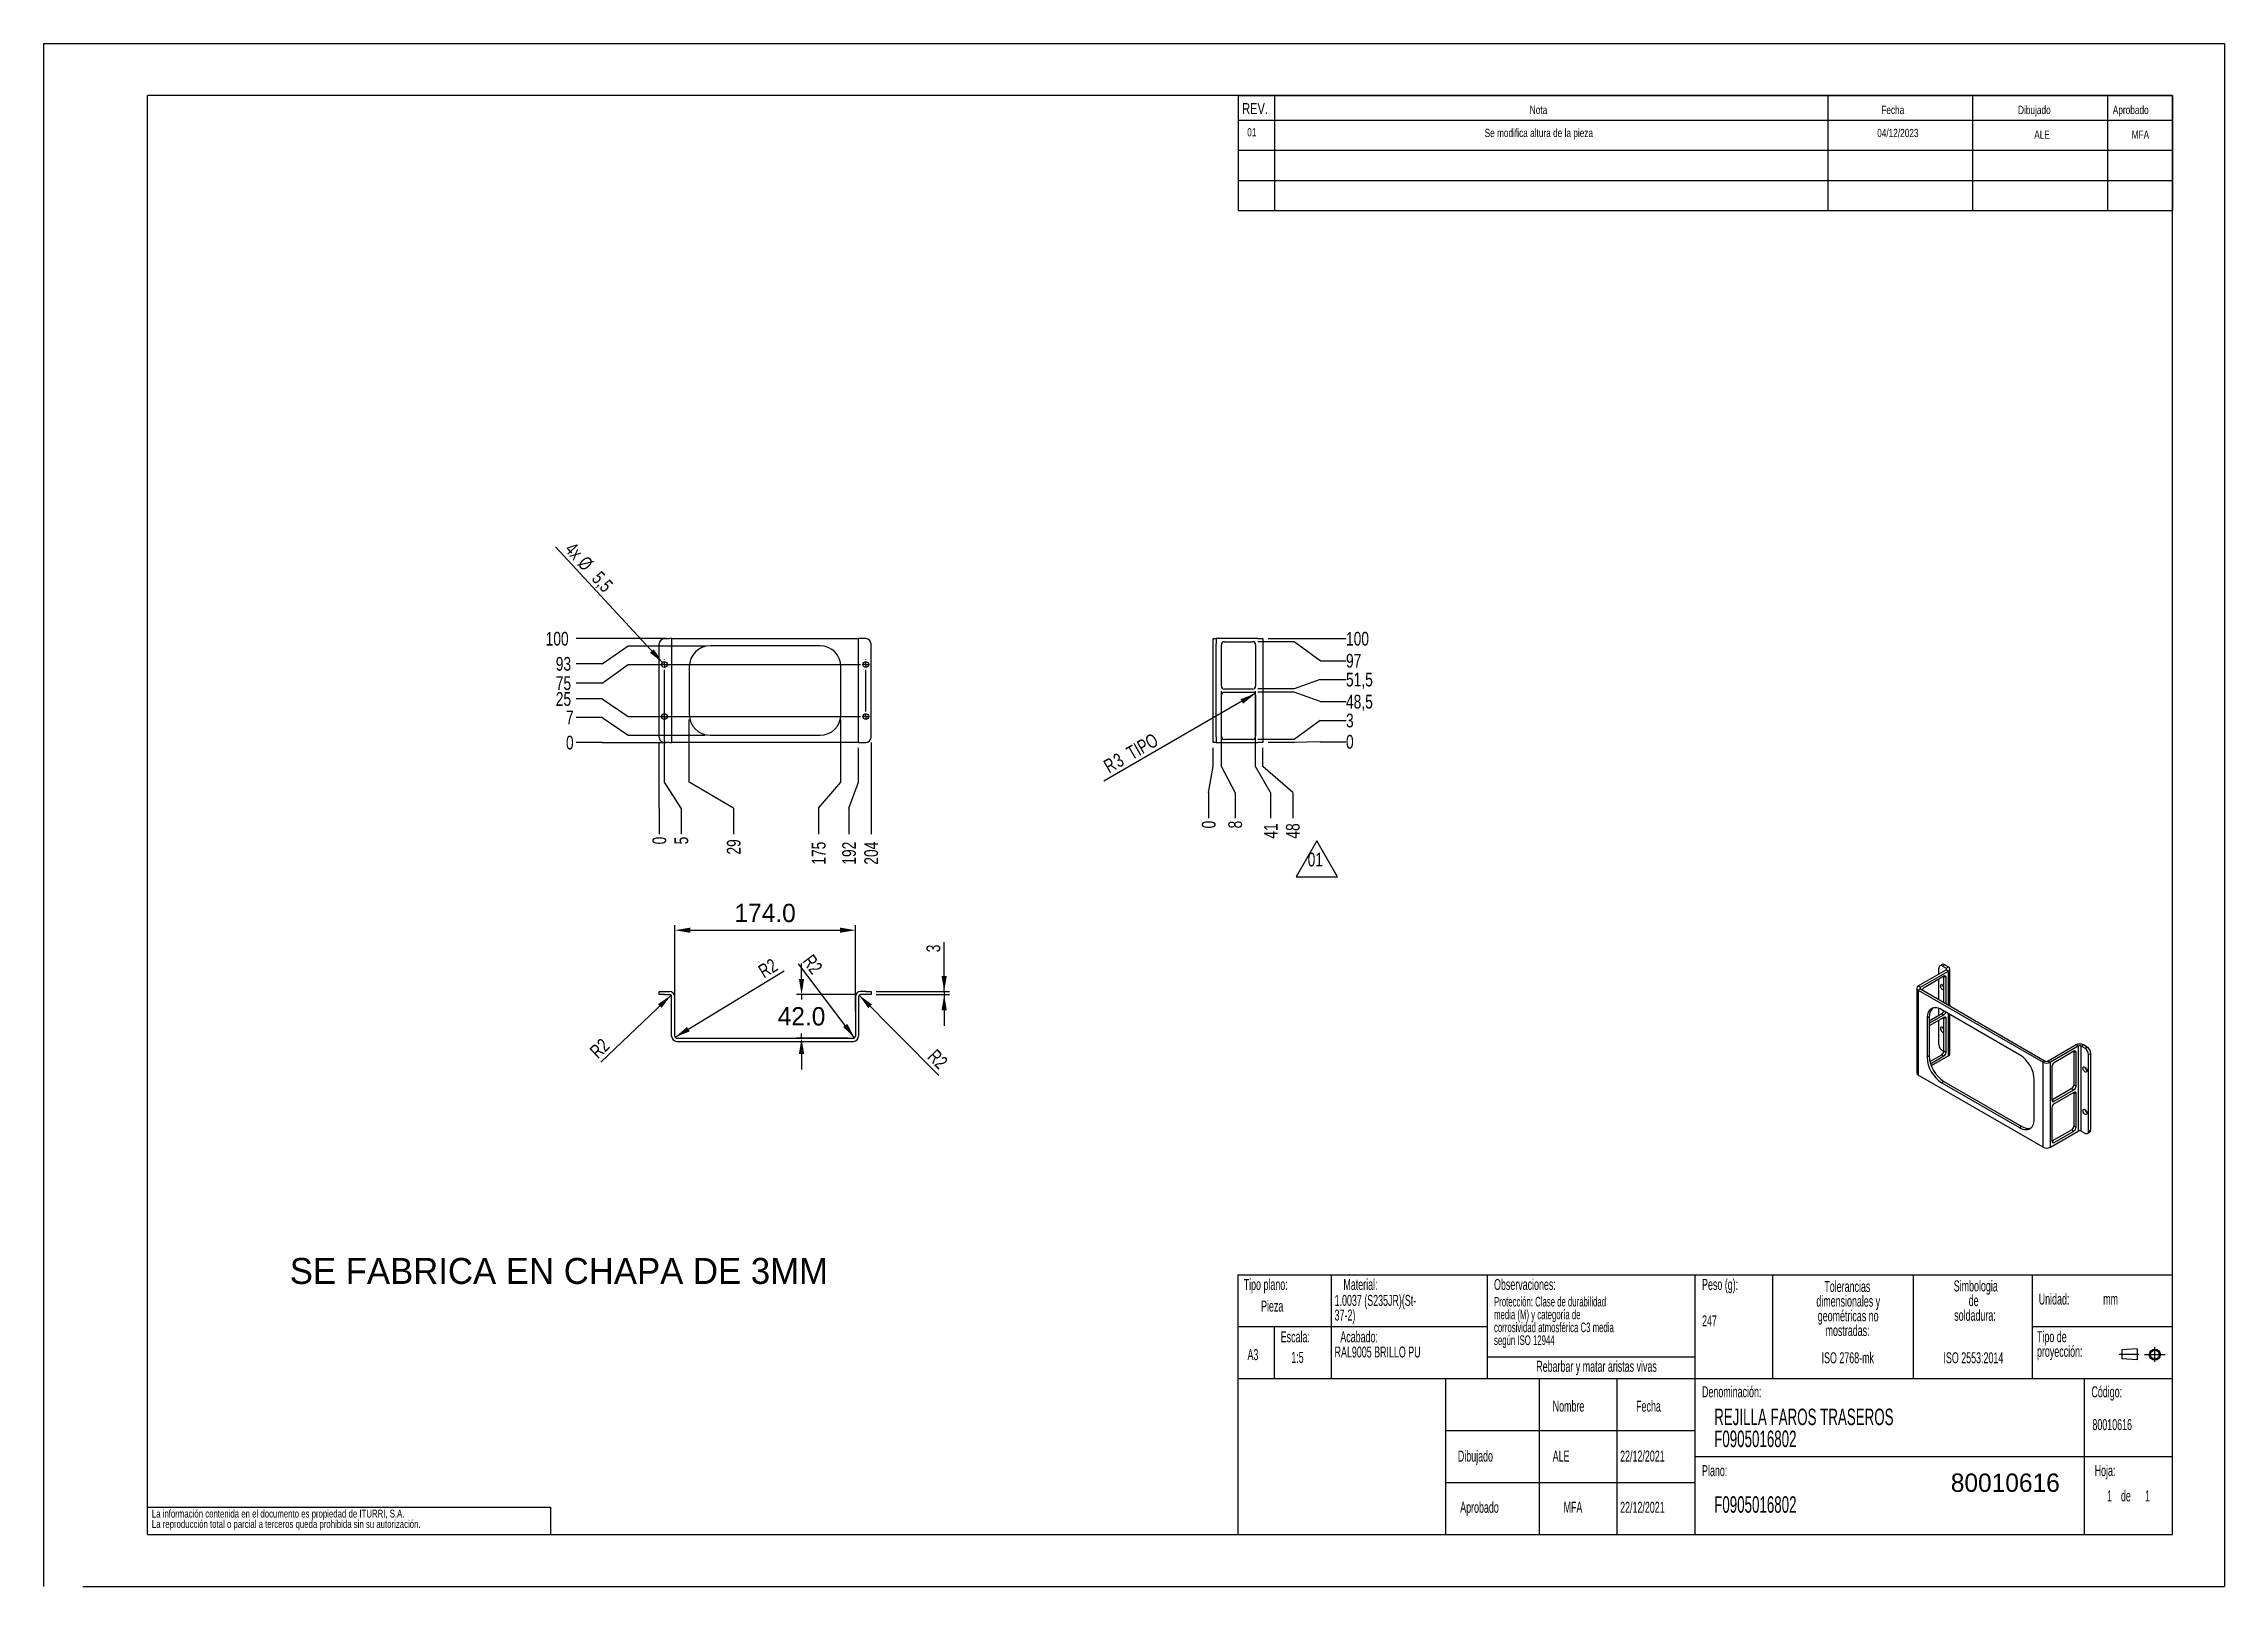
# Model space of a CAD drawing. Extents: x 0 to 797, y 0 to 297.
# Drawn here: x 0 to 420, y 0 to 297 of the extents above; entities that cross this region are included whole.
import ezdxf

# ---------------------------------------------------------------- set-up
doc = ezdxf.new("R2010")
doc.units = 0
doc.header["$PDSIZE"] = -1
doc.linetypes.add('CENTERX2', pattern=[20.32, 12.7, -2.54, 2.54, -2.54])
doc.layers.get('0').update_dxf_attribs({"linetype": 'CONTINUOUS'})
doc.layers.get('Defpoints').update_dxf_attribs({"linetype": 'CONTINUOUS'})
doc.layers.add('FORMATO', color=7, linetype='CONTINUOUS')
doc.layers.add('SLD-0', color=7, linetype='CONTINUOUS')
doc.styles.add('SLDTEXTSTYLE0', font='TXT', dxfattribs={"width": 0.75})
doc.styles.add('SLDTEXTSTYLE1', font='TXT', dxfattribs={"width": 0.605})
doc.dimstyles.new('ISO-25', dxfattribs={"dimtxt": 2.5, "dimasz": 2.5, "dimexe": 1.25, "dimexo": 0.625, "dimtad": 1, "dimdsep": 46, "dimtxsty": 'Standard', "dimcen": 2.5, "dimadec": 0, "dimazin": 0, "dimtfac": 1, "dimtmove": 0, "dimatfit": 3, "dimfxl": 1, "dimarcsym": 0})
doc.dimstyles.new('SLDDIMSTYLE0', dxfattribs={"dimtxt": 2.645833, "dimasz": 3, "dimexe": 0, "dimexo": 0.0625, "dimgap": 0.661458, "dimtad": 0, "dimtih": 1, "dimtoh": 1, "dimdec": 0, "dimlfac": 5, "dimrnd": 1e-09, "dimdsep": 46, "dimtxsty": 'SLDTEXTSTYLE0', "dimblk1": 'NONE', "dimblk2": 'NONE', "dimsah": 1, "dimcen": 0.09, "dimadec": 0, "dimazin": 0, "dimtfac": 1, "dimtdec": 0, "dimtofl": 0, "dimtmove": 0, "dimatfit": 3, "dimldrblk": 'NONE', "dimfxl": 1, "dimtolj": 1, "dimtzin": 12, "dimarcsym": 0})
doc.dimstyles.new('SLDDIMSTYLE1', dxfattribs={"dimtxt": 2.645833, "dimasz": 3, "dimexe": 0, "dimexo": 0.0625, "dimgap": 0.661458, "dimtad": 0, "dimtih": 1, "dimtoh": 1, "dimdec": 1, "dimlfac": 5, "dimrnd": 1e-09, "dimzin": 12, "dimdsep": 46, "dimtxsty": 'SLDTEXTSTYLE0', "dimblk1": 'NONE', "dimblk2": 'NONE', "dimsah": 1, "dimcen": 0.09, "dimadec": 0, "dimazin": 0, "dimtfac": 1, "dimtdec": 1, "dimtofl": 0, "dimtmove": 0, "dimatfit": 3, "dimldrblk": 'NONE', "dimfxl": 1, "dimtolj": 1, "dimtzin": 12, "dimarcsym": 0})
doc.dimstyles.new('SLDDIMSTYLE2', dxfattribs={"dimtxt": 2.645833, "dimasz": 3, "dimexe": 0, "dimexo": 0.0625, "dimgap": 0.661458, "dimtad": 1, "dimdec": 1, "dimlfac": 5, "dimrnd": 1e-09, "dimzin": 12, "dimdsep": 46, "dimtxsty": 'SLDTEXTSTYLE0', "dimblk1": 'NONE', "dimblk2": 'NONE', "dimsah": 1, "dimcen": 0, "dimadec": 0, "dimazin": 0, "dimtfac": 1, "dimtdec": 1, "dimtmove": 0, "dimatfit": 3, "dimldrblk": 'NONE', "dimfxl": 1, "dimtolj": 1, "dimtzin": 12, "dimarcsym": 0})
doc.dimstyles.new('SLDDIMSTYLE3', dxfattribs={"dimtxt": 2.645833, "dimasz": 3, "dimexe": 0, "dimexo": 0.0625, "dimgap": 0.661458, "dimtad": 1, "dimdec": 1, "dimlfac": 5, "dimrnd": 1e-09, "dimzin": 12, "dimdsep": 46, "dimtxsty": 'SLDTEXTSTYLE0', "dimsah": 1, "dimcen": 0, "dimadec": 0, "dimazin": 0, "dimtfac": 1, "dimtdec": 1, "dimtofl": 0, "dimtmove": 1, "dimatfit": 3, "dimfxl": 1, "dimtolj": 1, "dimtzin": 12, "dimarcsym": 0})
doc.dimstyles.new('SLDDIMSTYLE4', dxfattribs={"dimtxt": 2.645833, "dimasz": 3, "dimexe": 0, "dimexo": 0.0625, "dimgap": 0.661458, "dimtad": 1, "dimdec": 1, "dimlfac": 5, "dimrnd": 1e-09, "dimzin": 12, "dimdsep": 46, "dimtxsty": 'SLDTEXTSTYLE0', "dimsah": 1, "dimcen": 0.09, "dimadec": 0, "dimazin": 0, "dimtfac": 1, "dimtdec": 1, "dimtmove": 0, "dimatfit": 0, "dimfxl": 1, "dimtolj": 1, "dimtzin": 12, "dimarcsym": 0})
doc.dimstyles.new('SLDDIMSTYLE5', dxfattribs={"dimtxt": 2.645833, "dimasz": 3, "dimexe": 0, "dimexo": 0.0625, "dimgap": 0.661458, "dimtad": 1, "dimdec": 1, "dimlfac": 5, "dimrnd": 1e-09, "dimzin": 12, "dimdsep": 46, "dimtxsty": 'SLDTEXTSTYLE0', "dimsah": 1, "dimcen": 0, "dimadec": 0, "dimazin": 0, "dimtfac": 1, "dimtdec": 1, "dimtofl": 0, "dimtmove": 1, "dimatfit": 3, "dimfxl": 1, "dimtolj": 1, "dimtzin": 12, "dimarcsym": 0})

msp = doc.modelspace()

# ---------------------------------------------------------------- texts
at = {"attachment_point": 1}
for s, width, insert, char_height in [('SE FABRICA EN CHAPA DE 3MM', 150.3579, (47.408, 63.223), 5), ('80010616', 25.58963, (367.31, 21.722), 3.5278)]:
    msp.add_mtext_dynamic_manual_height_columns(s, width=width, gutter_width=17.639, heights=[0], dxfattribs=dict(at, insert=insert, char_height=char_height))
at = {"layer": 'FORMATO', "style": 'SLDTEXTSTYLE0'}
for s, insert, char_height, attachment_point in [('REV.', (230.836, 285.552), 2.1167, 1), ('Nota', (286.224, 285.026), 1.5875, 1), ('Fecha', (353.926, 285.026), 1.5875, 1), ('Dibujado', (380.261, 285.026), 1.5875, 1), ('Aprobado', (398.51, 285.026), 1.5875, 1), ('01', (232.685, 280.733), 1.5875, 2), ('Se modifica altura de la pieza', (287.968, 280.603), 1.5875, 2), ('04/12/2023', (357.114, 280.592), 1.5875, 2), ('ALE', (384.884, 280.267), 1.5875, 2), ('MFA', (403.824, 280.267), 1.5875, 2)]:
    msp.add_mtext(s, dxfattribs=dict(at, insert=insert, char_height=char_height, attachment_point=attachment_point))
at = {"layer": 'SLD-0', "style": 'SLDTEXTSTYLE1'}
for s, insert, char_height, attachment_point in [('Tipo plano:', (231.129, 59.181), 2.11667, 1), ('Tipo plano:', (231.129, 59.181), 2.11667, 1), ('Material:', (250.33, 59.181), 2.1167, 1), ('Material:', (250.33, 59.181), 2.1167, 1), ('Observaciones:', (279.339, 59.181), 2.11667, 1), ('Observaciones:', (279.339, 59.181), 2.11667, 1), ('Peso (g):', (319.403, 59.181), 2.1167, 1), ('Peso (g):', (319.403, 59.181), 2.1167, 1), ('Pieza', (234.473, 55.019), 2.1167, 1), ('Pieza', (234.473, 55.019), 2.1167, 1), ('Unidad:', (384.246, 56.371), 2.1167, 1), ('Unidad:', (384.246, 56.371), 2.1167, 1), ('mm', (396.662, 56.371), 2.1167, 1), ('mm', (396.662, 56.371), 2.1167, 1), ('247', (319.403, 52.181), 2.1167, 1), ('247', (319.403, 52.181), 2.1167, 1), ('Escala:', (238.263, 49.101), 2.1167, 1), ('Escala:', (238.263, 49.101), 2.1167, 1), ('RAL9005 BRILLO PU', (248.635, 46.176), 2.11667, 1), ('RAL9005 BRILLO PU', (248.635, 46.176), 2.11667, 1), ('Acabado:', (249.738, 49.101), 2.1167, 1), ('Acabado:', (249.738, 49.101), 2.1167, 1), ('A3', (231.859, 45.674), 2.1167, 1), ('A3', (231.859, 45.674), 2.1167, 1), ('1:5', (240.29, 45.135), 2.1167, 1), ('1:5', (240.29, 45.135), 2.1167, 1), ('Rebarbar y matar aristas vivas', (299.083, 43.424), 2.11667, 2), ('Rebarbar y matar aristas vivas', (299.083, 43.424), 2.11667, 2), ('ISO 2768-mk', (347.469, 45.06), 2.11667, 2), ('ISO 2768-mk', (347.469, 45.06), 2.11667, 2), ('ISO 2553:2014', (371.658, 45.06), 2.11667, 2), ('ISO 2553:2014', (371.658, 45.06), 2.11667, 2), ('Denominación:', (319.403, 38.514), 2.11667, 1), ('Denominación:', (319.403, 38.514), 2.11667, 1), ('Código:', (394.398, 38.514), 2.1167, 1), ('Código:', (394.398, 38.514), 2.1167, 1), ('Nombre', (290.638, 35.755), 2.1167, 1), ('Nombre', (290.638, 35.755), 2.1167, 1), ('Fecha', (306.708, 35.755), 2.1167, 1), ('Fecha', (306.708, 35.755), 2.1167, 1), ('80010616', (394.586, 32.193), 2.1167, 1), ('80010616', (394.586, 32.193), 2.1167, 1), ('Dibujado', (272.373, 26.14), 2.1167, 1), ('Dibujado', (272.373, 26.14), 2.1167, 1), ('ALE', (290.638, 26.14), 2.1167, 1), ('22/12/2021', (303.629, 26.14), 2.1167, 1), ('Plano:', (319.403, 23.338), 2.1167, 1), ('Plano:', (319.403, 23.338), 2.1167, 1), ('Hoja:', (395.014, 23.338), 2.1167, 1), ('Hoja:', (395.014, 23.338), 2.1167, 1), ('F0905016802', (321.739, 17.347), 3.175, 1), ('F0905016802', (321.739, 17.347), 3.175, 1), ('1', (397.413, 18.475), 2.117, 1), ('1', (397.413, 18.475), 2.117, 1), ('1', (397.413, 18.475), 2.117, 1), ('1', (397.413, 18.475), 2.117, 1), ('de', (400.078, 18.475), 2.1167, 1), ('de', (400.078, 18.475), 2.1167, 1), ('de', (400.078, 18.475), 2.1167, 1), ('de', (400.078, 18.475), 2.1167, 1), ('1', (404.731, 18.475), 2.117, 1), ('1', (404.731, 18.475), 2.117, 1), ('1', (404.731, 18.475), 2.117, 1), ('1', (404.731, 18.475), 2.117, 1), ('Aprobado', (272.825, 16.282), 2.1167, 1), ('Aprobado', (272.825, 16.282), 2.1167, 1), ('MFA', (292.735, 16.282), 2.1167, 1), ('22/12/2021', (303.629, 16.282), 2.1167, 1)]:
    msp.add_mtext(s, dxfattribs=dict(at, insert=insert, char_height=char_height, attachment_point=attachment_point))

# ---------------------------------------------------------------- blocks, each defined once
blk = doc.blocks.new('SW_NOTE_0')
at = {"layer": 'FORMATO', "color": 0, "insert": (0, 17.1), "char_height": 13.23, "attachment_point": 1, "style": 'SLDTEXTSTYLE0'}
blk.add_mtext('01', dxfattribs=at)
blk = doc.blocks.new('SIMBOLO_REV1')
at = {"layer": 'FORMATO'}
for p, q in [((201.4, 1620.3), (181.4, 1585.7)), ((221.4, 1585.7), (201.4, 1620.3)), ((181.4, 1585.7), (221.4, 1585.7))]:
    blk.add_line(p, q, dxfattribs=at)
at = {"layer": 'FORMATO', "color": 7}
blk.add_blockref('SW_NOTE_0', (192.6, 1591.9), dxfattribs=at)
blk = doc.blocks.new('BLOQUE3')
at = {"color": 7, "linetype": 'CENTERX2'}
for p, q in [((397.92, 130.06), (394.8, 130.06)), ((398.88, 130.02), (402.16, 130.02)), ((400.52, 128.85), (400.52, 131.19))]:
    blk.add_line(p, q, dxfattribs=at)
at = {"color": 7, "linetype": 'Continuous'}
for p, q in [((397.68, 130.95), (395.23, 130.77)), ((395.23, 130.77), (395.23, 129.34)), ((397.68, 130.95), (397.68, 129.16)), ((397.68, 129.16), (395.23, 129.34))]:
    blk.add_line(p, q, dxfattribs=at)
for radius in [0.892, 0.713]:
    blk.add_circle((400.52, 130.02), radius, dxfattribs=at)
blk = doc.blocks.new('SW_NOTE_0_1')
at = {"layer": 'SLD-0', "color": 0, "attachment_point": 2, "style": 'SLDTEXTSTYLE1'}
for s, insert, char_height in [('dimensionales y', (7.61, -0.09), 2.1167), ('Tolerancias', (7.44, 2.73), 2.1167), ('geométricas no', (7.6, -2.92), 2.1167), ('mostradas:', (7.48, -5.74), 2.117)]:
    blk.add_mtext(s, dxfattribs=dict(at, insert=insert, char_height=char_height))
blk = doc.blocks.new('SW_NOTE_0_2')
at = {"layer": 'SLD-0', "color": 0, "attachment_point": 1, "style": 'SLDTEXTSTYLE1'}
for s, insert, char_height in [('Tipo de', (0, 2.73), 2.117), ('proyección:', (0, -0.09), 2.1167)]:
    blk.add_mtext(s, dxfattribs=dict(at, insert=insert, char_height=char_height))
blk = doc.blocks.new('SW_NOTE_0_3')
at = {"layer": 'SLD-0', "color": 0, "char_height": 2.117, "attachment_point": 2, "style": 'SLDTEXTSTYLE1'}
for s, insert in [('Simbologia', (7.24, 2.73)), ('de', (6.84, -0.09)), ('soldadura:', (7.1, -2.92))]:
    blk.add_mtext(s, dxfattribs=dict(at, insert=insert))
blk = doc.blocks.new('SW_NOTE_0_4')
at = {"layer": 'SLD-0', "color": 0, "attachment_point": 1, "style": 'SLDTEXTSTYLE1'}
for s, insert, char_height in [('37-2)', (0, -0.09), 2.117), ('1.0037 (S235JR)(St-', (0, 2.73), 2.1167)]:
    blk.add_mtext(s, dxfattribs=dict(at, insert=insert, char_height=char_height))
blk = doc.blocks.new('SW_NOTE_0_5')
at = {"layer": 'SLD-0', "color": 0, "char_height": 1.5, "attachment_point": 1, "style": 'SLDTEXTSTYLE0'}
for s, insert in [('La información contenida en el documento es propiedad de ITURRI, S.A.', (0, 1.93)), ('La reproducción total o parcial a terceros queda prohibida sin su autorización.', (0, -0.07))]:
    blk.add_mtext(s, dxfattribs=dict(at, insert=insert))
blk = doc.blocks.new('SW_NOTE_0_6')
at = {"layer": 'SLD-0', "color": 0, "char_height": 3.175, "attachment_point": 1, "style": 'SLDTEXTSTYLE1'}
for s, insert in [('REJILLA FAROS TRASEROS', (0, 4.09)), ('F0905016802', (0, -0.14))]:
    blk.add_mtext(s, dxfattribs=dict(at, insert=insert))
blk = doc.blocks.new('SW_NOTE_0_7')
at = {"layer": 'SLD-0', "color": 0, "attachment_point": 2, "style": 'SLDTEXTSTYLE1'}
for s, insert, char_height in [('dimensionales y', (7.61, -0.09), 2.1167), ('Tolerancias', (7.44, 2.73), 2.1167), ('geométricas no', (7.6, -2.92), 2.1167), ('mostradas:', (7.48, -5.74), 2.117)]:
    blk.add_mtext(s, dxfattribs=dict(at, insert=insert, char_height=char_height))
blk = doc.blocks.new('SW_NOTE_0_8')
at = {"layer": 'SLD-0', "color": 0, "attachment_point": 1, "style": 'SLDTEXTSTYLE1'}
for s, insert, char_height in [('Tipo de', (0, 2.73), 2.117), ('proyección:', (0, -0.09), 2.1167)]:
    blk.add_mtext(s, dxfattribs=dict(at, insert=insert, char_height=char_height))
blk = doc.blocks.new('SW_NOTE_0_9')
at = {"layer": 'SLD-0', "color": 0, "char_height": 2.117, "attachment_point": 2, "style": 'SLDTEXTSTYLE1'}
for s, insert in [('Simbologia', (7.24, 2.73)), ('de', (6.84, -0.09)), ('soldadura:', (7.1, -2.92))]:
    blk.add_mtext(s, dxfattribs=dict(at, insert=insert))
blk = doc.blocks.new('SW_NOTE_0_10')
at = {"layer": 'SLD-0', "color": 0, "attachment_point": 1, "style": 'SLDTEXTSTYLE1'}
for s, insert, char_height in [('37-2)', (0, -0.09), 2.117), ('1.0037 (S235JR)(St-', (0, 2.73), 2.1167)]:
    blk.add_mtext(s, dxfattribs=dict(at, insert=insert, char_height=char_height))
blk = doc.blocks.new('SW_NOTE_0_11')
at = {"layer": 'SLD-0', "color": 0, "char_height": 1.5, "attachment_point": 1, "style": 'SLDTEXTSTYLE0'}
for s, insert in [('La información contenida en el documento es propiedad de ITURRI, S.A.', (0, 1.93)), ('La reproducción total o parcial a terceros queda prohibida sin su autorización.', (0, -0.07))]:
    blk.add_mtext(s, dxfattribs=dict(at, insert=insert))
blk = doc.blocks.new('SW_NOTE_0_12')
at = {"layer": 'SLD-0', "color": 0, "char_height": 1.8521, "attachment_point": 1, "style": 'SLDTEXTSTYLE1'}
for s, insert in [('media (M) y categoría de', (0, -0.08)), ('Protección: Clase de durabilidad', (0, 2.39)), ('corrosividad atmosférica C3 media', (0, -2.55)), ('según ISO 12944', (0, -5.02))]:
    blk.add_mtext(s, dxfattribs=dict(at, insert=insert))
blk = doc.blocks.new('SW_NOTE_0_13')
at = {"layer": 'SLD-0', "color": 0, "char_height": 3.175, "attachment_point": 1, "style": 'SLDTEXTSTYLE1'}
for s, insert in [('REJILLA FAROS TRASEROS', (0, 4.09)), ('F0905016802', (0, -0.14))]:
    blk.add_mtext(s, dxfattribs=dict(at, insert=insert))
blk = doc.blocks.new('_D')
at = {"layer": 'FORMATO', "transparency": 16777216}
for p, q in [((118.55, 154.79), (118.55, 162.46)), ((118.55, 149.79), (118.55, 154.79)), ((118.55, 149.79), (118.55, 144.79))]:
    blk.add_line(p, q, dxfattribs=at)
at = {"layer": 'FORMATO', "transparency": 16777216, "insert": (117.25, 142.84), "char_height": 2.65, "attachment_point": 1, "rotation": 90, "style": 'SLDTEXTSTYLE0'}
blk.add_mtext('0', dxfattribs=at)
blk = doc.blocks.new('_NONE')
blk = doc.blocks.new('_D_1')
at = {"layer": 'FORMATO', "color": 7, "transparency": 16777216}
for p, q in [((119.55, 154.79), (119.55, 176.46)), ((122.8, 149.79), (119.55, 154.79)), ((122.8, 149.79), (122.8, 144.79))]:
    blk.add_line(p, q, dxfattribs=at)
at = {"layer": 'FORMATO', "color": 7, "transparency": 16777216, "insert": (121.49, 142.84), "char_height": 2.65, "attachment_point": 1, "rotation": 90, "style": 'SLDTEXTSTYLE0'}
blk.add_mtext('5', dxfattribs=at)
blk = doc.blocks.new('_D_2')
at = {"layer": 'FORMATO', "color": 7, "transparency": 16777216}
for p, q in [((124.35, 154.79), (124.35, 166.86)), ((132.89, 149.79), (124.35, 154.79)), ((132.89, 149.79), (132.89, 144.79))]:
    blk.add_line(p, q, dxfattribs=at)
at = {"layer": 'FORMATO', "color": 7, "transparency": 16777216, "insert": (131.58, 140.88), "char_height": 2.646, "attachment_point": 1, "rotation": 90, "style": 'SLDTEXTSTYLE0'}
blk.add_mtext('29', dxfattribs=at)
blk = doc.blocks.new('_D_3')
at = {"layer": 'FORMATO', "color": 7, "transparency": 16777216}
for p, q in [((153.55, 154.79), (153.55, 166.86)), ((149.26, 149.79), (153.55, 154.79)), ((149.26, 149.79), (149.26, 144.79))]:
    blk.add_line(p, q, dxfattribs=at)
at = {"layer": 'FORMATO', "color": 7, "transparency": 16777216, "insert": (147.95, 138.93), "char_height": 2.646, "attachment_point": 1, "rotation": 90, "style": 'SLDTEXTSTYLE0'}
blk.add_mtext('175', dxfattribs=at)
blk = doc.blocks.new('_D_4')
at = {"layer": 'FORMATO', "color": 7, "transparency": 16777216}
for p, q in [((156.95, 154.79), (156.95, 161.46)), ((155.11, 149.79), (156.95, 154.79)), ((155.11, 149.79), (155.11, 144.79))]:
    blk.add_line(p, q, dxfattribs=at)
at = {"layer": 'FORMATO', "color": 7, "transparency": 16777216, "insert": (153.8, 138.93), "char_height": 2.646, "attachment_point": 1, "rotation": 90, "style": 'SLDTEXTSTYLE0'}
blk.add_mtext('192', dxfattribs=at)
blk = doc.blocks.new('_D_5')
at = {"layer": 'FORMATO', "color": 7, "transparency": 16777216}
blk.add_line((159.35, 162.46), (159.35, 144.79), dxfattribs=at)
at = {"layer": 'FORMATO', "color": 7, "transparency": 16777216, "insert": (158.05, 138.93), "char_height": 2.646, "attachment_point": 1, "rotation": 90, "style": 'SLDTEXTSTYLE0'}
blk.add_mtext('204', dxfattribs=at)
blk = doc.blocks.new('_D_6')
at = {"layer": 'FORMATO', "transparency": 16777216}
for p, q in [((107.55, 162.46), (102.55, 162.46)), ((107.55, 162.46), (112.55, 162.46)), ((112.55, 162.46), (119.95, 162.46))]:
    blk.add_line(p, q, dxfattribs=at)
at = {"layer": 'FORMATO', "transparency": 16777216, "insert": (100.6, 163.76), "char_height": 2.65, "attachment_point": 1, "style": 'SLDTEXTSTYLE0'}
blk.add_mtext('0', dxfattribs=at)
blk = doc.blocks.new('_D_7')
at = {"layer": 'FORMATO', "color": 7, "transparency": 16777216}
for p, q in [((107.55, 167.3), (102.55, 167.3)), ((107.55, 167.3), (112.55, 163.86)), ((112.55, 163.86), (127.35, 163.86))]:
    blk.add_line(p, q, dxfattribs=at)
at = {"layer": 'FORMATO', "color": 7, "transparency": 16777216, "insert": (100.6, 168.61), "char_height": 2.65, "attachment_point": 1, "style": 'SLDTEXTSTYLE0'}
blk.add_mtext('7', dxfattribs=at)
blk = doc.blocks.new('_D_8')
at = {"layer": 'FORMATO', "color": 7, "transparency": 16777216}
for p, q in [((107.55, 170.85), (102.55, 170.85)), ((107.55, 170.85), (112.55, 167.46)), ((112.55, 167.46), (157.35, 167.46))]:
    blk.add_line(p, q, dxfattribs=at)
at = {"layer": 'FORMATO', "color": 7, "transparency": 16777216, "insert": (98.64, 172.16), "char_height": 2.646, "attachment_point": 1, "style": 'SLDTEXTSTYLE0'}
blk.add_mtext('25', dxfattribs=at)
blk = doc.blocks.new('_D_9')
at = {"layer": 'FORMATO', "color": 7, "transparency": 16777216}
for p, q in [((107.55, 173.91), (112.55, 177.46)), ((112.55, 177.46), (157.35, 177.46)), ((107.55, 173.91), (102.55, 173.91))]:
    blk.add_line(p, q, dxfattribs=at)
at = {"layer": 'FORMATO', "color": 7, "transparency": 16777216, "insert": (98.64, 175.21), "char_height": 2.646, "attachment_point": 1, "style": 'SLDTEXTSTYLE0'}
blk.add_mtext('75', dxfattribs=at)
blk = doc.blocks.new('_D_10')
at = {"layer": 'FORMATO', "color": 7, "transparency": 16777216}
for p, q in [((107.55, 177.61), (112.55, 181.06)), ((112.55, 181.06), (127.35, 181.06)), ((107.55, 177.61), (102.55, 177.61))]:
    blk.add_line(p, q, dxfattribs=at)
at = {"layer": 'FORMATO', "color": 7, "transparency": 16777216, "insert": (98.64, 178.92), "char_height": 2.646, "attachment_point": 1, "style": 'SLDTEXTSTYLE0'}
blk.add_mtext('93', dxfattribs=at)
blk = doc.blocks.new('_D_11')
at = {"layer": 'FORMATO', "color": 7, "transparency": 16777216}
blk.add_line((119.95, 182.46), (102.55, 182.46), dxfattribs=at)
at = {"layer": 'FORMATO', "color": 7, "transparency": 16777216, "insert": (96.69, 183.76), "char_height": 2.646, "attachment_point": 1, "style": 'SLDTEXTSTYLE0'}
blk.add_mtext('100', dxfattribs=at)
blk = doc.blocks.new('_D_12')
at = {"layer": 'FORMATO', "color": 7, "transparency": 16777216, "char_height": 2.646, "attachment_point": 1, "rotation": 312.761, "style": 'SLDTEXTSTYLE0'}
for s, insert in [('4x', (102.16, 201.27)), ('%%c', (104.64, 198.59)), ('5,5', (107.35, 195.66))]:
    blk.add_mtext(s, dxfattribs=dict(at, insert=insert))
blk = doc.blocks.new('SW_CENTERMARKSYMBOL_0')
at = {"color": 0, "linetype": 'Continuous'}
for p, q in [((-1, 0), (-1.05, 0)), ((0, 0), (-0.5, 0)), ((0, 1), (0, 1.05)), ((0, 0), (0, 0.5)), ((0, 0), (0, -0.5)), ((0, 0), (0.5, 0)), ((1, 0), (1.05, 0)), ((0, -1), (0, -1.05))]:
    blk.add_line(p, q, dxfattribs=at)
blk = doc.blocks.new('SW_CENTERMARKSYMBOL_1')
at = {"layer": 'FORMATO', "color": 0}
for p, q in [((-1, 0), (-1.05, 0)), ((0, 0), (-0.5, 0)), ((0, 1), (0, 1.05)), ((0, 0), (0, 0.5)), ((0, 0), (0, -0.5)), ((0, 0), (0.5, 0)), ((1, 0), (37.8, 0)), ((38.8, 0), (38.3, 0)), ((38.8, 1), (38.8, 1.05)), ((38.8, 0), (38.8, 0.5)), ((38.8, 0), (38.8, -0.5)), ((38.8, 0), (39.3, 0)), ((39.8, 0), (39.85, 0)), ((0, -9), (0, -1)), ((38.8, -9), (38.8, -1)), ((-1, -10), (-1.05, -10)), ((0, -10), (-0.5, -10)), ((0, -10), (0, -9.5)), ((0, -10), (0, -10.5)), ((0, -10), (0.5, -10)), ((0, -11), (0, -11.05)), ((1, -10), (37.8, -10)), ((38.8, -10), (38.3, -10)), ((38.8, -10), (38.8, -9.5)), ((38.8, -10), (38.8, -10.5)), ((38.8, -10), (39.3, -10)), ((38.8, -11), (38.8, -11.05)), ((39.8, -10), (39.85, -10))]:
    blk.add_line(p, q, dxfattribs=at)
blk = doc.blocks.new('_D_13')
at = {"layer": 'FORMATO', "transparency": 16777216}
for p, q in [((225.23, 157.86), (225.23, 161.46)), ((224.37, 152.86), (225.23, 157.86)), ((224.37, 152.86), (224.37, 147.86))]:
    blk.add_line(p, q, dxfattribs=at)
at = {"layer": 'FORMATO', "transparency": 16777216, "insert": (223.06, 145.91), "char_height": 2.65, "attachment_point": 1, "rotation": 90, "style": 'SLDTEXTSTYLE0'}
blk.add_mtext('0', dxfattribs=at)
blk = doc.blocks.new('_D_14')
at = {"layer": 'FORMATO', "color": 7, "transparency": 16777216}
for p, q in [((226.83, 157.86), (226.83, 172.36)), ((229.47, 152.86), (226.83, 157.86)), ((229.47, 152.86), (229.47, 147.86))]:
    blk.add_line(p, q, dxfattribs=at)
at = {"layer": 'FORMATO', "color": 7, "transparency": 16777216, "insert": (228.16, 145.91), "char_height": 2.65, "attachment_point": 1, "rotation": 90, "style": 'SLDTEXTSTYLE0'}
blk.add_mtext('8', dxfattribs=at)
blk = doc.blocks.new('_D_15')
at = {"layer": 'FORMATO', "color": 7, "transparency": 16777216}
for p, q in [((233.43, 157.86), (233.43, 172.36)), ((236.32, 152.86), (233.43, 157.86)), ((236.32, 152.86), (236.32, 147.86))]:
    blk.add_line(p, q, dxfattribs=at)
at = {"layer": 'FORMATO', "color": 7, "transparency": 16777216, "insert": (235.01, 143.95), "char_height": 2.646, "attachment_point": 1, "rotation": 90, "style": 'SLDTEXTSTYLE0'}
blk.add_mtext('41', dxfattribs=at)
blk = doc.blocks.new('_D_16')
at = {"layer": 'FORMATO', "color": 7, "transparency": 16777216}
for p, q in [((234.83, 157.86), (234.83, 161.46)), ((240.56, 152.86), (234.83, 157.86)), ((240.56, 152.86), (240.56, 147.86))]:
    blk.add_line(p, q, dxfattribs=at)
at = {"layer": 'FORMATO', "color": 7, "transparency": 16777216, "insert": (239.26, 143.95), "char_height": 2.646, "attachment_point": 1, "rotation": 90, "style": 'SLDTEXTSTYLE0'}
blk.add_mtext('48', dxfattribs=at)
blk = doc.blocks.new('_D_17')
at = {"layer": 'FORMATO', "transparency": 16777216}
for p, q in [((240.83, 162.46), (235.83, 162.46)), ((245.83, 162.61), (240.83, 162.46)), ((245.83, 162.61), (250.83, 162.61))]:
    blk.add_line(p, q, dxfattribs=at)
at = {"layer": 'FORMATO', "transparency": 16777216, "insert": (250.83, 163.92), "char_height": 2.65, "attachment_point": 1, "style": 'SLDTEXTSTYLE0'}
blk.add_mtext('0', dxfattribs=at)
blk = doc.blocks.new('_D_18')
at = {"layer": 'FORMATO', "color": 7, "transparency": 16777216}
for p, q in [((245.83, 166.7), (240.83, 163.06)), ((245.83, 166.7), (250.83, 166.7)), ((240.83, 163.06), (233.83, 163.06))]:
    blk.add_line(p, q, dxfattribs=at)
at = {"layer": 'FORMATO', "color": 7, "transparency": 16777216, "insert": (250.83, 168.01), "char_height": 2.65, "attachment_point": 1, "style": 'SLDTEXTSTYLE0'}
blk.add_mtext('3', dxfattribs=at)
blk = doc.blocks.new('_D_19')
at = {"layer": 'FORMATO', "color": 7, "transparency": 16777216}
for p, q in [((240.83, 172.16), (233.83, 172.16)), ((245.83, 170.33), (240.83, 172.16)), ((245.83, 170.33), (250.83, 170.33))]:
    blk.add_line(p, q, dxfattribs=at)
at = {"layer": 'FORMATO', "color": 7, "transparency": 16777216, "insert": (250.83, 171.64), "char_height": 2.646, "attachment_point": 1, "style": 'SLDTEXTSTYLE0'}
blk.add_mtext('48,5', dxfattribs=at)
blk = doc.blocks.new('_D_20')
at = {"layer": 'FORMATO', "color": 7, "transparency": 16777216}
for p, q in [((240.83, 172.76), (233.83, 172.76)), ((245.83, 174.58), (240.83, 172.76)), ((245.83, 174.58), (250.83, 174.58))]:
    blk.add_line(p, q, dxfattribs=at)
at = {"layer": 'FORMATO', "color": 7, "transparency": 16777216, "insert": (250.83, 175.89), "char_height": 2.646, "attachment_point": 1, "style": 'SLDTEXTSTYLE0'}
blk.add_mtext('51,5', dxfattribs=at)
blk = doc.blocks.new('_D_21')
at = {"layer": 'FORMATO', "color": 7, "transparency": 16777216}
for p, q in [((240.83, 181.86), (233.83, 181.86)), ((245.83, 178.21), (240.83, 181.86)), ((245.83, 178.21), (250.83, 178.21))]:
    blk.add_line(p, q, dxfattribs=at)
at = {"layer": 'FORMATO', "color": 7, "transparency": 16777216, "insert": (250.83, 179.52), "char_height": 2.646, "attachment_point": 1, "style": 'SLDTEXTSTYLE0'}
blk.add_mtext('97', dxfattribs=at)
blk = doc.blocks.new('_D_22')
at = {"layer": 'FORMATO', "color": 7, "transparency": 16777216}
blk.add_line((235.83, 182.46), (250.83, 182.46), dxfattribs=at)
at = {"layer": 'FORMATO', "color": 7, "transparency": 16777216, "insert": (250.83, 183.76), "char_height": 2.646, "attachment_point": 1, "style": 'SLDTEXTSTYLE0'}
blk.add_mtext('100', dxfattribs=at)
blk = doc.blocks.new('_D_23')
at = {"layer": 'FORMATO', "color": 7, "transparency": 16777216}
blk.add_line((233.35, 171.86), (204.19, 155.01), dxfattribs=at)
blk.add_solid([(233.35, 171.86), (230.5, 170.79), (231, 169.92)], dxfattribs=at)
at = {"layer": 'FORMATO', "color": 7, "transparency": 16777216, "attachment_point": 1, "rotation": 30, "style": 'SLDTEXTSTYLE0'}
for s, insert, char_height in [('TIPO', (208.26, 161.3), 2.646), ('3', (205.71, 159.83), 2.65), ('R', (203.86, 158.76), 2.65)]:
    blk.add_mtext(s, dxfattribs=dict(at, insert=insert, char_height=char_height))
blk = doc.blocks.new('_D_24')
at = {"layer": 'FORMATO', "color": 7, "transparency": 16777216}
for p, q in [((173.44, 114.52), (173.44, 124.02)), ((160.35, 114.52), (174.44, 114.52)), ((160.35, 113.92), (174.44, 113.92)), ((173.44, 114.52), (173.44, 113.92)), ((173.44, 113.92), (173.44, 107.92))]:
    blk.add_line(p, q, dxfattribs=at)
for points in [[(173.44, 114.52), (173.94, 117.52), (172.94, 117.52)], [(173.44, 113.92), (172.94, 110.92), (173.94, 110.92)]]:
    blk.add_solid(points, dxfattribs=at)
at = {"layer": 'FORMATO', "color": 7, "transparency": 16777216, "insert": (170.03, 122.07), "char_height": 2.65, "attachment_point": 1, "rotation": 90, "style": 'SLDTEXTSTYLE0'}
blk.add_mtext('3', dxfattribs=at)
blk = doc.blocks.new('_D_25')
at = {"layer": 'FORMATO', "color": 7, "transparency": 16777216}
blk.add_line((157.07, 113.8), (172.41, 98.33), dxfattribs=at)
blk.add_solid([(157.07, 113.8), (158.83, 111.32), (159.54, 112.02)], dxfattribs=at)
at = {"layer": 'FORMATO', "color": 7, "transparency": 16777216, "insert": (171.95, 103.64), "char_height": 2.646, "attachment_point": 1, "rotation": 314.7814, "style": 'SLDTEXTSTYLE0'}
blk.add_mtext('R2', dxfattribs=at)
blk = doc.blocks.new('_D_26')
at = {"layer": 'FORMATO', "color": 7, "transparency": 16777216}
blk.add_line((156.19, 105.6), (145.41, 119.86), dxfattribs=at)
blk.add_solid([(156.19, 105.6), (154.78, 108.29), (153.99, 107.69)], dxfattribs=at)
at = {"layer": 'FORMATO', "color": 7, "transparency": 16777216, "insert": (148.14, 121.91), "char_height": 2.646, "attachment_point": 1, "rotation": 307.0274, "style": 'SLDTEXTSTYLE0'}
blk.add_mtext('R2', dxfattribs=at)
blk = doc.blocks.new('_D_27')
at = {"layer": 'FORMATO', "color": 7, "transparency": 16777216}
blk.add_line((121.61, 105.71), (142.62, 118.47), dxfattribs=at)
blk.add_solid([(121.61, 105.71), (124.44, 106.84), (123.92, 107.69)], dxfattribs=at)
at = {"layer": 'FORMATO', "color": 7, "transparency": 16777216, "insert": (137.35, 119.26), "char_height": 2.646, "attachment_point": 1, "rotation": 31.2881, "style": 'SLDTEXTSTYLE0'}
blk.add_mtext('R2', dxfattribs=at)
blk = doc.blocks.new('_D_28')
at = {"layer": 'FORMATO', "color": 7, "transparency": 16777216}
blk.add_line((120.84, 113.79), (107.29, 100.89), dxfattribs=at)
blk.add_solid([(120.84, 113.79), (118.33, 112.09), (119.02, 111.36)], dxfattribs=at)
at = {"layer": 'FORMATO', "color": 7, "transparency": 16777216, "insert": (104.94, 103.36), "char_height": 2.646, "attachment_point": 1, "rotation": 43.5314, "style": 'SLDTEXTSTYLE0'}
blk.add_mtext('R2', dxfattribs=at)
blk = doc.blocks.new('*D62')
at = {"color": 0, "lineweight": -2, "transparency": 16777216}
for p, q in [((121.55, 110.72), (121.55, 127.32)), ((124.55, 126.32), (153.35, 126.32)), ((156.35, 110.72), (156.35, 127.32))]:
    blk.add_line(p, q, dxfattribs=at)
at = {"color": 0, "transparency": 16777216}
for points in [[(124.55, 126.82), (124.55, 125.82), (121.55, 126.32)], [(153.35, 126.82), (153.35, 125.82), (156.35, 126.32)]]:
    blk.add_solid(points, dxfattribs=at)
at = {"layer": 'Defpoints', "color": 0, "transparency": 16777216}
for p in [(156.35, 126.32), (121.55, 109.72), (156.35, 109.72)]:
    blk.add_point(p, dxfattribs=at)
at = {"color": 0, "transparency": 16777216, "insert": (138.95, 129.61), "char_height": 3.528, "attachment_point": 5}
blk.add_mtext('174.0', dxfattribs=at)
blk = doc.blocks.new('*D63')
at = {"color": 0, "lineweight": -2, "transparency": 16777216}
for p, q in [((145.97, 116.92), (145.97, 119.92)), ((156.35, 113.92), (144.97, 113.92)), ((145.97, 113.92), (145.97, 113.01)), ((154.95, 105.52), (144.97, 105.52)), ((145.97, 105.52), (145.97, 106.43)), ((145.97, 102.52), (145.97, 99.52))]:
    blk.add_line(p, q, dxfattribs=at)
at = {"color": 0, "transparency": 16777216}
for points in [[(145.47, 116.92), (146.47, 116.92), (145.97, 113.92)], [(145.47, 102.52), (146.47, 102.52), (145.97, 105.52)]]:
    blk.add_solid(points, dxfattribs=at)
at = {"layer": 'Defpoints', "color": 0, "transparency": 16777216}
for p in [(145.97, 113.92), (157.35, 113.92), (155.95, 105.52)]:
    blk.add_point(p, dxfattribs=at)
at = {"color": 0, "transparency": 16777216, "insert": (145.97, 109.72), "char_height": 3.528, "attachment_point": 5}
blk.add_mtext('42.0', dxfattribs=at)

# ---------------------------------------------------------------- dimensions: what is measured, and where the dimension line sits
dim = msp.add_linear_dim(base=(156.354, 126.324), p1=(121.554, 109.718), p2=(156.354, 109.718), dimstyle='ISO-25', override={"dimtxt": 3.527778, "dimasz": 3, "dimexe": 1, "dimexo": 1, "dimgap": 1.524, "dimtih": 1, "dimtoh": 1, "dimdec": 1, "dimlfac": 5, "dimzin": 0, "dimtdec": 1, "dimtzin": 0})
dim.commit()
dim.dimension.update_dxf_attribs({"geometry": '*D62', "text_midpoint": (138.954, 129.612)})
dim = msp.add_linear_dim(base=(145.969, 113.918), p1=(155.954, 105.518), p2=(157.354, 113.918), angle=90, dimstyle='ISO-25', override={"dimtxt": 3.527778, "dimasz": 3, "dimexe": 1, "dimexo": 1, "dimgap": 1.524, "dimtih": 1, "dimtoh": 1, "dimdec": 1, "dimlfac": 5, "dimzin": 0, "dimtdec": 1, "dimtzin": 0})
dim.commit()
dim.dimension.update_dxf_attribs({"geometry": '*D63', "text_midpoint": (145.969, 109.718)})
at = {"layer": 'FORMATO', "color": 7}
dim = msp.add_diameter_dim_2p(p1=(0.615, 0.912), p2=(0, 0), text='4x<>', dimstyle='SLDDIMSTYLE2', dxfattribs=at)
dim.commit()
dim.dimension.update_dxf_attribs({"geometry": '_D_12', "text_midpoint": (103.851, 194.436), "dimtype": 163})
for feature_location, offset, dtype, origin, picture, middle in [((120.954, 182.455), (-18.4, 0), 0, (120.954, 162.455), '_D_11', (99.621, 182.455)), ((128.354, 181.055), (-25.8, -3.446), 0, (120.954, 162.455), '_D_10', (100.599, 177.609)), ((232.826, 181.855), (18, -3.646), 0, (234.826, 162.455), '_D_21', (252.781, 178.209)), ((234.826, 182.455), (16, 0), 0, (234.826, 162.455), '_D_22', (253.759, 182.455)), ((158.354, 177.455), (-55.8, -3.55), 0, (120.954, 162.455), '_D_9', (100.599, 173.905)), ((119.554, 177.455), (3.246, -32.661), 1, (118.554, 163.455), '_D_1', (122.8, 143.817)), ((226.826, 173.355), (2.646, -25.494), 1, (225.226, 162.455), '_D_14', (229.472, 146.884)), ((233.426, 173.355), (2.892, -25.494), 1, (225.226, 162.455), '_D_15', (236.318, 145.906)), ((232.826, 172.755), (18, 1.823), 0, (234.826, 162.455), '_D_20', (254.246, 174.578)), ((158.354, 167.455), (-55.8, 3.392), 0, (120.954, 162.455), '_D_8', (100.599, 170.847)), ((128.354, 163.855), (-25.8, 3.446), 0, (120.954, 162.455), '_D_7', (101.576, 167.301)), ((232.826, 172.155), (18, -1.823), 0, (234.826, 162.455), '_D_19', (254.246, 170.332)), ((232.826, 163.055), (18, 3.646), 0, (234.826, 162.455), '_D_18', (251.804, 166.701)), ((124.354, 167.855), (8.538, -23.061), 1, (118.554, 163.455), '_D_2', (132.892, 142.84)), ((153.554, 167.855), (-4.292, -23.061), 1, (118.554, 163.455), '_D_3', (149.262, 141.862)), ((156.954, 162.455), (-1.846, -17.661), 1, (118.554, 163.455), '_D_4', (155.108, 141.862)), ((159.354, 163.455), (0, -18.661), 1, (118.554, 163.455), '_D_5', (159.354, 141.862)), ((234.826, 162.455), (5.738, -14.594), 1, (225.226, 162.455), '_D_16', (240.564, 145.906))]:
    dim = msp.add_ordinate_dim(feature_location=feature_location, offset=offset, dtype=dtype, origin=origin, dimstyle='SLDDIMSTYLE1', dxfattribs=at)
    dim.commit()
    dim.dimension.update_dxf_attribs({"geometry": picture, "text_midpoint": middle})
dim = msp.add_radius_dim(center=(232.826, 171.555), mpoint=(233.346, 171.855), text='<> TIPO', dimstyle='SLDDIMSTYLE3', dxfattribs=at)
dim.commit()
dim.dimension.update_dxf_attribs({"geometry": '_D_23', "text_midpoint": (210.909, 158.901), "dimtype": 164})
at = {"layer": 'FORMATO'}
for feature_location, offset, dtype, origin, picture, middle in [((120.953867579, 162.455261018), (-18.4, 0), 0, (120.953867579, 162.455261018), '_D_6', (101.576379112, 162.455261018)), ((234.826335201, 162.455261018), (16, 0.158100946), 0, (234.826335201, 162.455261018), '_D_17', (251.803823669, 162.613361964)), ((118.553867579, 163.455261018), (0, -18.660618679), 1, (118.553867579, 163.455261018), '_D', (118.553867579, 143.817153872)), ((225.226335201, 162.455261018), (-0.853745109, -14.594200886), 1, (225.226335201, 162.455261018), '_D_13', (224.372590092, 146.883571664))]:
    dim = msp.add_ordinate_dim(feature_location=feature_location, offset=offset, dtype=dtype, origin=origin, dimstyle='SLDDIMSTYLE0', dxfattribs=at)
    dim.commit()
    dim.dimension.update_dxf_attribs({"geometry": picture, "text_midpoint": middle})
at = {"layer": 'FORMATO', "color": 7}
for center, mpoint, picture, middle in [((155.954, 105.918), (156.195, 105.599), '_D_26', (146.579, 118.347)), ((121.954, 105.918), (121.612, 105.71), '_D_27', (140.953, 117.464)), ((120.554, 113.518), (120.844, 113.793), '_D_28', (108.665, 102.223)), ((157.354, 113.518), (157.072, 113.802), '_D_25', (171.058, 99.709))]:
    dim = msp.add_radius_dim(center=center, mpoint=mpoint, dimstyle='SLDDIMSTYLE5', dxfattribs=at)
    dim.commit()
    dim.dimension.update_dxf_attribs({"geometry": picture, "text_midpoint": middle, "dimtype": 164})
dim = msp.add_linear_dim(base=(173.439, 113.918), p1=(159.354, 114.518), p2=(159.354, 113.918), angle=90, dimstyle='SLDDIMSTYLE4', dxfattribs=at)
dim.commit()
dim.dimension.update_dxf_attribs({"geometry": '_D_24', "text_midpoint": (173.439, 123.045), "dimtype": 160})

# ---------------------------------------------------------------- linework, layer by layer
at = {"color": 7, "linetype": 'Continuous'}
for p, q in [((0, 297), (420, 297)), ((0, 297), (0, -0.001)), ((420, 297), (420, 0)), ((410, 287), (20, 287)), ((20, 10), (20, 287)), ((410, 10), (410, 287)), ((118.554, 163.455), (118.554, 181.455)), ((119.554, 182.455), (120.554, 182.455)), ((120.954, 182.455), (120.554, 182.455)), ((120.954, 182.455), (120.954, 162.455)), ((120.954, 182.455), (121.954, 182.455)), ((121.954, 182.455), (155.954, 182.455)), ((149.554, 181.055), (128.354, 181.055)), ((155.954, 182.455), (156.954, 182.455)), ((156.954, 162.455), (156.954, 182.455)), ((157.354, 182.455), (156.954, 182.455)), ((158.354, 182.455), (157.354, 182.455)), ((159.354, 163.455), (159.354, 181.455)), ((225.226, 182.455), (225.826, 182.455)), ((225.226, 181.455), (225.226, 182.455)), ((225.226, 163.455), (225.226, 181.455)), ((225.826, 182.455), (225.826, 181.455)), ((226.226, 182.455), (225.826, 182.455)), ((225.826, 163.455), (225.826, 181.455)), ((233.826, 182.455), (226.226, 182.455)), ((226.826, 173.355), (226.826, 181.255)), ((227.426, 181.855), (232.826, 181.855)), ((233.426, 181.255), (233.426, 173.355)), ((233.826, 182.455), (234.826, 182.455)), ((234.826, 182.455), (234.826, 162.455)), ((124.354, 177.055), (124.354, 167.855)), ((153.554, 167.855), (153.554, 177.055)), ((232.826, 172.755), (227.426, 172.755)), ((226.826, 163.655), (226.826, 171.555)), ((227.426, 172.155), (232.826, 172.155)), ((233.426, 171.555), (233.426, 163.655)), ((128.354, 163.855), (149.554, 163.855)), ((120.554, 162.455), (119.554, 162.455)), ((120.554, 162.455), (120.954, 162.455)), ((121.954, 162.455), (120.954, 162.455)), ((155.954, 162.455), (121.954, 162.455)), ((156.954, 162.455), (155.954, 162.455)), ((156.954, 162.455), (157.354, 162.455)), ((157.354, 162.455), (158.354, 162.455)), ((225.226, 162.455), (225.226, 163.455)), ((225.826, 162.455), (225.226, 162.455)), ((225.826, 163.455), (225.826, 162.455)), ((225.826, 162.455), (226.226, 162.455)), ((226.226, 162.455), (233.826, 162.455)), ((232.826, 163.055), (227.426, 163.055)), ((234.826, 162.455), (233.826, 162.455)), ((361.041, 115.585), (366.415, 118.687)), ((361.465, 115.34), (366.839, 118.442)), ((365.001, 117.871), (365.001, 119.014)), ((365.632, 119.716), (365.208, 119.472)), ((365.708, 119.422), (366.415, 119.014)), ((366.132, 119.667), (366.839, 119.259)), ((367.132, 111.742), (367.132, 118.851)), ((118.554, 113.918), (118.554, 114.518)), ((118.554, 114.518), (119.554, 114.518)), ((119.554, 113.918), (118.554, 113.918)), ((119.554, 114.518), (120.554, 114.518)), ((119.554, 113.918), (120.554, 113.918)), ((120.954, 105.918), (120.954, 113.518)), ((121.554, 105.918), (121.554, 113.518)), ((156.354, 113.518), (156.354, 105.918)), ((156.954, 113.518), (156.954, 105.918)), ((158.354, 114.518), (157.354, 114.518)), ((158.354, 113.918), (157.354, 113.918)), ((158.354, 114.518), (159.354, 114.518)), ((159.354, 113.918), (158.354, 113.918)), ((159.354, 114.518), (159.354, 113.918)), ((360.748, 115.177), (360.748, 98.846)), ((361.041, 114.768), (385.082, 100.89)), ((361.465, 115.013), (385.507, 101.134)), ((365.99, 117.463), (362.172, 115.258)), ((365.001, 112.972), (365.001, 116.891)), ((365.99, 112.401), (365.99, 117.462)), ((366.415, 112.156), (366.415, 117.218)), ((362.738, 109.379), (362.738, 101.867)), ((363.162, 108.889), (365.566, 110.277)), ((363.162, 108.399), (365.99, 110.032)), ((363.162, 109.624), (363.162, 102.112)), ((365.99, 109.542), (363.162, 107.909)), ((365.001, 109.95), (365.001, 111.273)), ((380.557, 102.359), (365.566, 111.013)), ((365.99, 103.091), (365.99, 109.542)), ((366.415, 102.846), (366.415, 109.297)), ((367.132, 102.52), (367.132, 110.109)), ((121.954, 105.518), (155.954, 105.518)), ((365.001, 104.316), (365.001, 108.971)), ((121.954, 104.918), (155.954, 104.918)), ((363.295, 101.045), (365.566, 102.357)), ((363.413, 100.623), (365.99, 102.112)), ((366.839, 102.112), (363.558, 100.217)), ((365.972, 102.938), (365.708, 103.091)), ((391.446, 104.237), (386.072, 101.134)), ((391.871, 103.992), (386.497, 100.89)), ((391.022, 103.012), (387.204, 100.808)), ((391.022, 103.012), (391.022, 96.561)), ((391.446, 96.316), (391.446, 102.767)), ((393.143, 103.584), (392.436, 103.992)), ((393.568, 103.829), (392.861, 104.237)), ((393.85, 87.661), (393.85, 102.359)), ((394.275, 87.906), (394.275, 102.604)), ((385.082, 84.559), (361.041, 98.438)), ((365.566, 96.968), (380.557, 88.314)), ((365.99, 97.213), (380.981, 88.559)), ((383.385, 89.948), (383.385, 97.46)), ((386.779, 100.073), (386.779, 93.622)), ((390.598, 95.827), (386.779, 93.622)), ((387.204, 93.377), (391.022, 95.582)), ((391.022, 95.092), (387.204, 92.887)), ((391.022, 95.092), (391.022, 88.641)), ((391.446, 88.396), (391.446, 94.847)), ((386.779, 92.153), (386.779, 85.702)), ((386.497, 84.559), (391.871, 87.661)), ((390.598, 87.906), (386.779, 85.702)), ((387.204, 85.457), (391.022, 87.661)), ((392.436, 87.661), (393.143, 87.253)), ((393.643, 87.203), (394.068, 87.448)), ((230, 60), (410, 60)), ((230, 60), (230, 10)), ((20, 10), (410, 10)), ((7.531, 0), (420, 0))]:
    msp.add_line(p, q, dxfattribs=at)
at = {"color": 8, "linetype": 'Continuous'}
for p, q in [((366.132, 119.667), (365.708, 119.422)), ((366.415, 119.014), (366.839, 119.259)), ((366.415, 119.014), (366.415, 118.687)), ((366.415, 118.687), (366.839, 118.442)), ((366.839, 111.911), (366.839, 118.442)), ((361.465, 115.34), (361.041, 115.585)), ((361.465, 115.013), (361.041, 114.768)), ((361.041, 114.768), (361.041, 98.438)), ((361.465, 115.013), (361.465, 115.34)), ((365.99, 117.462), (366.415, 117.218)), ((363.162, 109.624), (362.738, 109.379)), ((365.566, 110.277), (365.99, 110.032)), ((365.99, 109.542), (366.415, 109.297)), ((366.839, 102.112), (366.839, 110.278)), ((363.162, 102.112), (362.738, 101.867)), ((365.566, 102.357), (365.99, 102.112)), ((365.99, 103.091), (366.415, 102.846)), ((385.507, 101.134), (385.082, 100.89)), ((385.082, 84.559), (385.082, 100.89)), ((386.072, 101.134), (386.497, 100.89)), ((386.497, 84.559), (386.497, 100.89)), ((391.022, 103.012), (391.446, 102.767)), ((391.871, 103.992), (391.446, 104.237)), ((391.871, 103.992), (391.871, 87.661)), ((392.436, 103.992), (392.861, 104.237)), ((392.436, 87.661), (392.436, 103.992)), ((393.143, 103.584), (393.568, 103.829)), ((394.275, 102.604), (393.85, 102.359)), ((365.99, 97.213), (365.566, 96.968)), ((386.779, 93.622), (387.204, 93.377)), ((390.598, 95.827), (391.022, 95.582)), ((391.022, 96.561), (391.446, 96.316)), ((391.022, 95.092), (391.446, 94.847)), ((380.981, 88.559), (380.557, 88.314)), ((391.022, 88.641), (391.446, 88.396)), ((386.779, 85.702), (387.204, 85.457)), ((390.598, 87.906), (391.022, 87.661)), ((393.85, 87.661), (394.275, 87.906))]:
    msp.add_line(p, q, dxfattribs=at)
at = {"color": 7, "linetype": 'Continuous', "flags": 128}
for points in [[(365.99, 115.484), (365.95, 115.55), (365.85, 115.675), (365.737, 115.77), (365.621, 115.827), (365.513, 115.84), (365.423, 115.809), (365.357, 115.736), (365.323, 115.628), (365.323, 115.494), (365.357, 115.347), (365.423, 115.198), (365.513, 115.063), (365.621, 114.951), (365.737, 114.875), (365.85, 114.839), (365.95, 114.848), (365.99, 114.868)], [(365.566, 111.013), (365.25, 111.175), (364.937, 111.294), (364.632, 111.369), (364.339, 111.398), (364.061, 111.381), (363.803, 111.318), (363.566, 111.211), (363.355, 111.06), (363.171, 110.867), (363.018, 110.635), (362.896, 110.367), (362.809, 110.065), (362.756, 109.735), (362.738, 109.379)], [(365.99, 107.319), (365.95, 107.385), (365.85, 107.51), (365.737, 107.605), (365.621, 107.662), (365.513, 107.675), (365.423, 107.644), (365.357, 107.571), (365.323, 107.463), (365.323, 107.329), (365.357, 107.181), (365.423, 107.033), (365.513, 106.897), (365.621, 106.786), (365.737, 106.709), (365.85, 106.674), (365.95, 106.683), (365.99, 106.702)], [(392.754, 99.726), (392.772, 99.848), (392.822, 99.939), (392.901, 99.992), (393.001, 100.001), (393.114, 99.966), (393.23, 99.889), (393.338, 99.778), (393.428, 99.642), (393.494, 99.494), (393.528, 99.346), (393.528, 99.212), (393.494, 99.104), (393.428, 99.031), (393.338, 99), (393.23, 99.013), (393.114, 99.07), (393.001, 99.165), (392.901, 99.29), (392.822, 99.434), (392.772, 99.583), (392.754, 99.726)], [(380.557, 88.314), (380.874, 88.152), (381.186, 88.033), (381.491, 87.958), (381.784, 87.929), (382.062, 87.946), (382.32, 88.009), (382.557, 88.116), (382.768, 88.268), (382.952, 88.46), (383.105, 88.692), (383.227, 88.961), (383.314, 89.262), (383.368, 89.592), (383.385, 89.948)], [(380.981, 88.559), (381.298, 88.397), (381.611, 88.278), (381.915, 88.203), (382.208, 88.174), (382.486, 88.191), (382.745, 88.254), (382.758, 88.258)], [(392.754, 91.56), (392.772, 91.682), (392.822, 91.774), (392.901, 91.827), (393.001, 91.836), (393.114, 91.8), (393.23, 91.723), (393.338, 91.612), (393.428, 91.476), (393.494, 91.328), (393.528, 91.181), (393.528, 91.047), (393.494, 90.938), (393.428, 90.866), (393.338, 90.834), (393.23, 90.848), (393.114, 90.905), (393.001, 91), (392.901, 91.124), (392.822, 91.268), (392.772, 91.418), (392.754, 91.56)]]:
    msp.add_lwpolyline(points, dxfattribs=at)
at = {"color": 7, "linetype": 'Continuous'}
for centre in [(119.554, 177.455), (158.354, 177.455), (119.554, 167.455), (158.354, 167.455)]:
    msp.add_circle(centre, 0.55, dxfattribs=at)
for centre, radius, start, end in [((119.554, 181.455), 1, 90, 180), ((128.354, 177.055), 4, 90, 180), ((149.554, 177.055), 4, 0, 90), ((158.354, 181.455), 1, 0, 90), ((227.426, 181.255), 0.6, 90, 180), ((232.826, 181.255), 0.6, 0, 90), ((227.426, 173.355), 0.6, 180, 270), ((232.826, 173.355), 0.6, 270, 0), ((227.426, 171.555), 0.6, 90, 180), ((232.826, 171.555), 0.6, 0, 90), ((128.354, 167.855), 4, 180, 270), ((149.554, 167.855), 4, 270, 0), ((119.554, 163.455), 1, 180, 270), ((158.354, 163.455), 1, 270, 0), ((227.426, 163.655), 0.6, 180, 270), ((232.826, 163.655), 0.6, 270, 0), ((365.432, 119.084), 0.437, 50.79671, 189.21404), ((365.839, 119.258), 0.503, 54.38242, 114.30712), ((366.353, 118.851), 0.175, 290.78342, 69.21658), ((366.684, 118.851), 0.437, 290.78342, 69.21658), ((120.554, 113.518), 1, 0, 90), ((120.554, 113.518), 0.4, 0, 90), ((157.354, 113.518), 1, 90, 180), ((157.354, 113.518), 0.4, 90, 180), ((361.196, 115.177), 0.437, 110.78342, 249.21658), ((361.527, 115.177), 0.175, 110.78342, 249.21658), ((362.669, 114.483), 0.921, 122.66043, 158.91641), ((366.6, 115.854), 0.86, 185.94315, 224.86333), ((366.156, 117.26), 0.262, 350.78596, 129.20329), ((365.336, 109.778), 2.179, 135.19193, 184.04013), ((365.065, 111.058), 0.928, 302.69654, 343.18981), ((365.489, 110.813), 0.928, 302.69654, 343.18981), ((366.156, 109.339), 0.262, 350.78596, 129.20329), ((121.954, 105.918), 1, 180, 270), ((121.954, 105.918), 0.4, 180, 270), ((155.954, 105.918), 0.4, 270, 0), ((155.954, 105.918), 1, 270, 0), ((366.6, 107.689), 0.86, 185.94315, 224.86333), ((368.848, 102.129), 6.116, 182.45345, 237.54655), ((369.272, 102.374), 6.116, 182.45345, 237.54655), ((366.536, 104.386), 1.537, 182.60548, 237.39452), ((365.069, 103.133), 0.922, 302.60548, 357.39452), ((365.494, 102.888), 0.922, 302.60548, 357.39452), ((366.631, 102.57), 0.503, 294.37466, 354.3052), ((377.275, 97.198), 6.116, 2.45345, 57.54655), ((385.789, 102.254), 1.537, 242.60967, 297.39033), ((385.789, 101.68), 0.615, 242.60967, 297.39033), ((387.701, 100.031), 0.922, 122.60548, 177.39452), ((391.188, 102.809), 0.262, 350.78596, 129.20329), ((392.153, 102.872), 1.537, 62.60967, 117.39033), ((392.153, 103.446), 0.615, 62.60967, 117.39033), ((392.315, 102.289), 1.537, 2.60548, 57.39452), ((392.74, 102.534), 1.537, 2.60548, 57.39452), ((361.248, 98.896), 0.503, 185.6948, 245.62534), ((394.035, 100.016), 0.859, 185.94869, 234.04593), ((387.038, 93.58), 0.262, 170.78596, 309.20329), ((387.701, 92.111), 0.922, 122.60548, 177.39452), ((390.101, 96.603), 0.922, 302.60548, 357.39452), ((390.525, 96.358), 0.922, 302.60548, 357.39452), ((391.188, 94.889), 0.262, 350.78596, 129.20329), ((390.101, 88.683), 0.922, 302.60548, 357.39452), ((390.525, 88.438), 0.922, 302.60548, 357.39452), ((394.035, 91.85), 0.859, 185.94869, 234.04593), ((385.789, 85.923), 1.537, 242.60967, 297.39033), ((387.038, 85.66), 0.262, 170.78596, 309.20329), ((392.153, 87.115), 0.615, 62.60967, 117.39033), ((393.419, 87.591), 0.437, 230.79671, 9.21404), ((393.799, 87.846), 0.48, 304.05635, 7.25583)]:
    msp.add_arc(centre, radius, start, end, dxfattribs=at)
at = {"layer": 'FORMATO'}
for p, q in [((230.091, 287), (410, 287)), ((230.091, 287), (230.091, 264.866)), ((237.034, 287), (237.034, 264.866)), ((343.657, 287), (343.657, 264.866)), ((371.462, 287), (371.462, 264.866)), ((397.513, 287), (397.513, 264.866)), ((410, 287), (410, 264.866)), ((230.091, 282.266), (410, 282.266)), ((230.091, 276.466), (410, 276.466)), ((230.091, 270.666), (410, 270.666)), ((230.091, 264.866), (410, 264.866))]:
    msp.add_line(p, q, dxfattribs=at)
at = {"layer": 'FORMATO', "color": 52}
msp.add_line((119.18, 177.859), (98.587, 200.129), dxfattribs=at)
msp.add_solid([(119.18, 177.859), (117.511, 180.401), (116.777, 179.722)], dxfattribs=at)
at = {"layer": 'SLD-0'}
for p, q in [((248, 60), (248, 40)), ((278, 60), (278, 40)), ((318, 60), (318, 40)), ((333, 60), (333, 40)), ((360.082, 60), (360.082, 40)), ((383, 60), (383, 40)), ((230, 50), (248, 50)), ((237, 50), (237, 40)), ((248, 50), (278, 50)), ((383, 50), (410, 50)), ((278, 44.158), (318, 44.158)), ((230, 40), (410, 40)), ((270, 40), (270, 10)), ((288, 40), (288, 10)), ((303, 40), (303, 10)), ((318, 40), (318, 10)), ((393, 40), (393, 10)), ((270, 30), (318, 30)), ((318, 25), (393, 25)), ((393, 25), (410, 25)), ((270, 20), (318, 20)), ((20.002, 15.245), (97.629, 15.245)), ((97.629, 15.245), (97.629, 10))]:
    msp.add_line(p, q, dxfattribs=at)

# ---------------------------------------------------------------- block references
at = {"color": 7, "linetype": 'Continuous'}
msp.add_blockref('SW_CENTERMARKSYMBOL_0', (119.554, 167.455), dxfattribs=at)
at = {"color": 7, "linetype": 'Continuous', "xscale": 1.2, "yscale": 1.2, "zscale": 1.2}
msp.add_blockref('BLOQUE3', (-74.011, -111.408), dxfattribs=at)
msp.add_blockref('BLOQUE3', (-74.011, -111.408), dxfattribs=at)
at = {"layer": 'FORMATO', "color": 52}
msp.add_blockref('SW_CENTERMARKSYMBOL_1', (119.554, 177.455), dxfattribs=at)
at = {"layer": 'FORMATO', "xscale": 0.2, "yscale": 0.2, "zscale": 0.2}
msp.add_blockref('SIMBOLO_REV1', (204.93, -180.55), dxfattribs=at)
at = {"layer": 'SLD-0'}
for name, p in [('SW_NOTE_0_1', (339.945, 56.056)), ('SW_NOTE_0_7', (339.945, 56.056)), ('SW_NOTE_0_3', (364.873, 56.166)), ('SW_NOTE_0_9', (364.873, 56.166)), ('SW_NOTE_0_4', (248.635, 53.377)), ('SW_NOTE_0_10', (248.635, 53.377)), ('SW_NOTE_0_12', (279.339, 53.342)), ('SW_NOTE_0_2', (383.914, 46.391)), ('SW_NOTE_0_8', (383.914, 46.391)), ('SW_NOTE_0_6', (321.739, 30.125)), ('SW_NOTE_0_13', (321.739, 30.125)), ('SW_NOTE_0_5', (20.838, 12.819)), ('SW_NOTE_0_11', (20.838, 12.819))]:
    msp.add_blockref(name, p, dxfattribs=at)

msp.set_redraw_order([(e.dxf.handle, doc.entitydb.next_handle()) for e in msp.query("TEXT MTEXT ATTDEF DIMENSION ARC_DIMENSION")])  # texts and dimensions are drawn at this point

doc.saveas('drawing.dxf')
